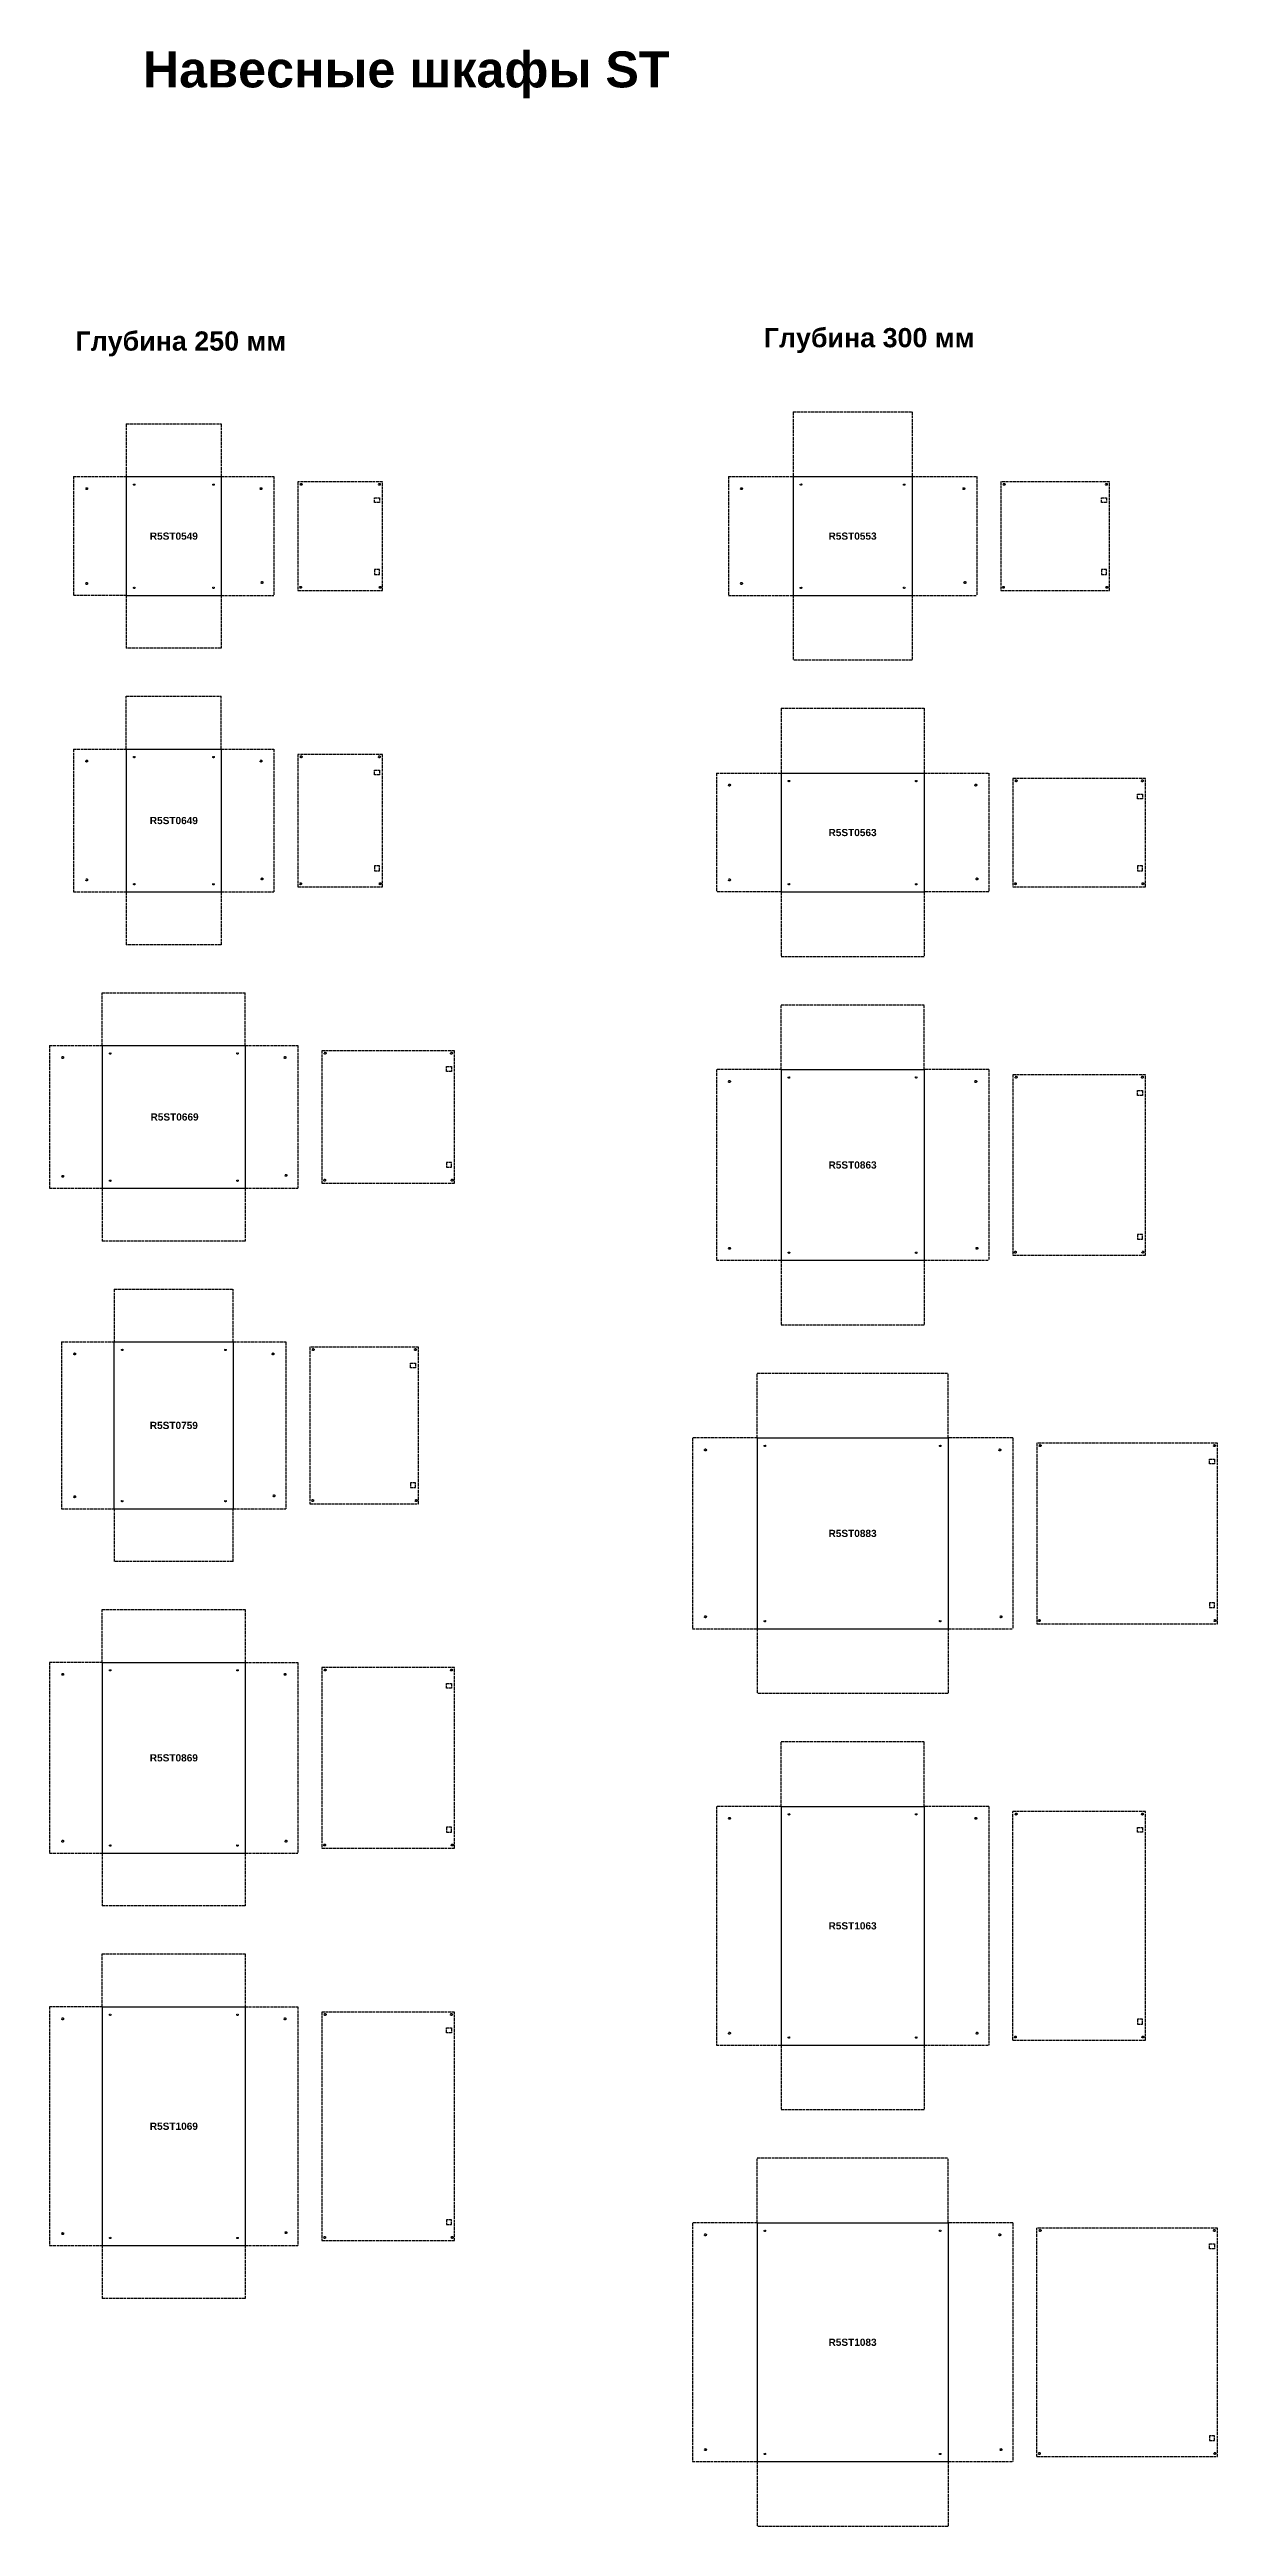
# Model space of a CAD drawing. Header units: millimetres. Extents: x 2534 to 15141, y 1284 to 16748.
# Drawn here: x 6996 to 11861, y 6429 to 16748 of the extents above; entities that cross this region are included whole.
import ezdxf

# ---------------------------------------------------------------- set-up
doc = ezdxf.new("R2010")
doc.units = ezdxf.units.MM
doc.linetypes.add('ACAD_ISO02W100', pattern=[15, 12, -3])
doc.styles.get("Standard").update_dxf_attribs({"font": 'arial.ttf'})

msp = doc.modelspace()

# ---------------------------------------------------------------- texts
at = {"attachment_point": 5}
for s, width, insert, char_height in [('{\\fArial|b1|i0|c204|p34;Навесные шкафы ST}', 3663.82, (8482, 16643), 150), ('{\\fArial|b1|i0|c204|p34;Глубина 300 мм}', 889.28, (10410, 15536), 80), ('{\\fArial|b1|i0|c204|p34;Глубина 250 мм}', 889.28, (7543, 15522), 80)]:
    msp.add_mtext_dynamic_manual_height_columns(s, width=width, gutter_width=12.5, heights=[0], dxfattribs=dict(at, insert=insert, char_height=char_height))
at = {"linetype": 'ACAD_ISO02W100', "char_height": 30, "attachment_point": 5}
for s, insert in [('{\\f@Arial Unicode MS|b1|i0|c204|p34;R5ST0549}', (7514, 14721)), ('{\\f@Arial Unicode MS|b1|i0|c204|p34;R5ST0553}', (10341, 14721)), ('{\\f@Arial Unicode MS|b1|i0|c204|p34;R5ST0649}', (7514, 13536)), ('{\\f@Arial Unicode MS|b1|i0|c204|p34;R5ST0563}', (10341, 13486)), ('{\\f@Arial Unicode MS|b1|i0|c204|p34;R5ST0669}', (7517, 12301)), ('{\\f@Arial Unicode MS|b1|i0|c204|p34;R5ST0863}', (10341, 12101)), ('{\\f@Arial Unicode MS|b1|i0|c204|p34;R5ST0759}', (7514, 11016)), ('{\\f@Arial Unicode MS|b1|i0|c204|p34;R5ST0883}', (10341, 10566)), ('{\\f@Arial Unicode MS|b1|i0|c204|p34;R5ST0869}', (7514, 9631)), ('{\\f@Arial Unicode MS|b1|i0|c204|p34;R5ST1063}', (10341, 8931)), ('{\\f@Arial Unicode MS|b1|i0|c204|p34;R5ST1069}', (7514, 8096)), ('{\\f@Arial Unicode MS|b1|i0|c204|p34;R5ST1083}', (10341, 7196))]:
    msp.add_mtext_dynamic_manual_height_columns(s, width=205.92, gutter_width=12.5, heights=[0], dxfattribs=dict(at, insert=insert))

# ---------------------------------------------------------------- blocks, each defined once
blk = doc.blocks.new('A$C11C00261')
at = {"linetype": 'ACAD_ISO02W100', "lineweight": 30}
for p, q in [((0, 20), (20, 20)), ((0, 0), (0, 20)), ((20, 0), (0, 0)), ((20, 20), (20, 0))]:
    blk.add_line(p, q, dxfattribs=at)

# ---------------------------------------------------------------- linework, layer by layer
at = {"linetype": 'ACAD_ISO02W100', "lineweight": 30}
for p, q in [((7316, 15189), (7316, 14969)), ((7316, 15189), (7711, 15189)), ((7711, 15189), (7711, 14969)), ((10094, 15239), (10589, 15239)), ((10094, 15239), (10094, 14969)), ((10589, 15239), (10589, 14969)), ((7096, 14969), (7096, 14474)), ((7096, 14969), (7316, 14969)), ((7711, 14969), (7931, 14969)), ((7931, 14969), (7931, 14474)), ((9824, 14969), (9824, 14474)), ((9824, 14969), (10094, 14969)), ((10589, 14969), (10859, 14969)), ((10859, 14969), (10859, 14474)), ((8383, 14947), (8031, 14947)), ((8031, 14947), (8031, 14495)), ((8383, 14495), (8383, 14947)), ((11411, 14947), (10959, 14947)), ((10959, 14947), (10959, 14495)), ((11411, 14495), (11411, 14947)), ((7316, 14474), (7096, 14474)), ((7316, 14474), (7316, 14254)), ((7711, 14474), (7711, 14254)), ((7711, 14474), (7931, 14474)), ((8031, 14495), (8383, 14495)), ((9824, 14474), (10094, 14474)), ((10094, 14474), (10094, 14204)), ((10589, 14474), (10589, 14204)), ((10589, 14474), (10859, 14474)), ((10959, 14495), (11411, 14495)), ((7711, 14254), (7316, 14254)), ((10589, 14204), (10094, 14204)), ((7316, 14054), (7711, 14054)), ((7316, 13834), (7316, 14054)), ((7711, 13834), (7711, 14054)), ((10044, 14004), (10044, 13734)), ((10044, 14004), (10639, 14004)), ((10639, 14004), (10639, 13734)), ((7096, 13834), (7096, 13239)), ((7096, 13834), (7316, 13834)), ((7711, 13834), (7931, 13834)), ((7931, 13834), (7931, 13239)), ((8383, 13812), (8031, 13812)), ((8031, 13812), (8031, 13260)), ((8383, 13260), (8383, 13812)), ((9774, 13734), (9774, 13239)), ((9774, 13734), (10044, 13734)), ((10639, 13734), (10909, 13734)), ((10909, 13734), (10909, 13239)), ((11561, 13712), (11009, 13712)), ((11009, 13712), (11009, 13260)), ((11561, 13260), (11561, 13712)), ((7096, 13239), (7316, 13239)), ((7316, 13239), (7316, 13019)), ((7711, 13239), (7931, 13239)), ((7711, 13239), (7711, 13019)), ((8031, 13260), (8383, 13260)), ((10044, 13239), (9774, 13239)), ((10044, 13239), (10044, 12969)), ((10639, 13239), (10639, 12969)), ((10909, 13239), (10639, 13239)), ((11009, 13260), (11561, 13260)), ((7711, 13019), (7316, 13019)), ((10639, 12969), (10044, 12969)), ((7216, 12819), (7811, 12819)), ((7216, 12599), (7216, 12819)), ((7811, 12599), (7811, 12819)), ((10044, 12769), (10639, 12769)), ((10044, 12499), (10044, 12769)), ((10639, 12499), (10639, 12769)), ((6996, 12599), (6996, 12004)), ((6996, 12599), (7216, 12599)), ((7811, 12599), (8031, 12599)), ((8031, 12599), (8031, 12004)), ((8683, 12577), (8131, 12577)), ((8131, 12577), (8131, 12025)), ((8683, 12025), (8683, 12577)), ((9774, 12499), (9774, 11704)), ((10044, 12499), (9774, 12499)), ((10909, 12499), (10639, 12499)), ((10909, 12499), (10909, 11704)), ((11561, 12477), (11009, 12477)), ((11009, 12477), (11009, 11725)), ((11561, 11725), (11561, 12477)), ((6996, 12004), (7216, 12004)), ((7216, 12004), (7216, 11784)), ((7811, 12004), (8031, 12004)), ((7811, 12004), (7811, 11784)), ((8131, 12025), (8683, 12025)), ((7811, 11784), (7216, 11784)), ((9774, 11704), (10044, 11704)), ((10044, 11704), (10044, 11434)), ((10639, 11704), (10909, 11704)), ((10639, 11704), (10639, 11434)), ((11009, 11725), (11561, 11725)), ((7266, 11584), (7266, 11364)), ((7266, 11584), (7761, 11584)), ((7761, 11364), (7761, 11584)), ((7046, 11364), (7046, 10669)), ((7046, 11364), (7266, 11364)), ((7761, 11364), (7981, 11364)), ((7981, 11364), (7981, 10669)), ((10639, 11434), (10044, 11434)), ((8533, 11342), (8081, 11342)), ((8081, 11342), (8081, 10690)), ((8533, 10690), (8533, 11342)), ((9944, 11234), (10739, 11234)), ((9944, 10964), (9944, 11234)), ((10739, 10964), (10739, 11234)), ((9674, 10964), (9674, 10169)), ((9944, 10964), (9674, 10964)), ((11009, 10964), (10739, 10964)), ((11009, 10964), (11009, 10169)), ((11861, 10942), (11109, 10942)), ((11109, 10942), (11109, 10190)), ((11861, 10190), (11861, 10942)), ((7046, 10669), (7266, 10669)), ((7266, 10669), (7266, 10449)), ((7761, 10449), (7761, 10669)), ((7761, 10669), (7981, 10669)), ((8081, 10690), (8533, 10690)), ((7761, 10449), (7266, 10449)), ((7216, 10249), (7811, 10249)), ((7216, 10029), (7216, 10249)), ((7811, 10249), (7811, 10029)), ((9674, 10169), (9944, 10169)), ((9944, 10169), (9944, 9899)), ((10739, 10169), (11009, 10169)), ((10739, 10169), (10739, 9899)), ((11109, 10190), (11861, 10190)), ((6996, 10029), (6996, 9234)), ((7216, 10029), (6996, 10029)), ((7811, 10029), (8031, 10029)), ((8031, 10029), (8031, 9234)), ((8683, 10007), (8131, 10007)), ((8131, 10007), (8131, 9255)), ((8683, 9255), (8683, 10007)), ((10739, 9899), (9944, 9899)), ((10044, 9699), (10639, 9699)), ((10044, 9429), (10044, 9699)), ((10639, 9429), (10639, 9699)), ((9774, 9429), (9774, 8434)), ((10044, 9429), (9774, 9429)), ((10909, 9429), (10639, 9429)), ((10909, 9429), (10909, 8434)), ((11561, 9407), (11009, 9407)), ((11009, 8455), (11009, 9407)), ((11561, 8455), (11561, 9407)), ((6996, 9234), (7216, 9234)), ((7216, 9234), (7216, 9014)), ((7811, 9234), (8031, 9234)), ((7811, 9234), (7811, 9014)), ((8131, 9255), (8683, 9255)), ((7811, 9014), (7216, 9014)), ((7216, 8814), (7811, 8814)), ((7216, 8594), (7216, 8814)), ((7811, 8814), (7811, 8594)), ((6996, 8594), (6996, 7599)), ((7216, 8594), (6996, 8594)), ((7811, 8594), (8031, 8594)), ((8031, 8594), (8031, 7599)), ((8683, 8572), (8131, 8572)), ((8131, 8572), (8131, 7620)), ((8683, 7620), (8683, 8572)), ((9774, 8434), (10044, 8434)), ((10044, 8434), (10044, 8164)), ((10639, 8434), (10909, 8434)), ((10639, 8434), (10639, 8164)), ((11009, 8455), (11561, 8455)), ((10639, 8164), (10044, 8164)), ((9944, 7964), (10739, 7964)), ((9944, 7694), (9944, 7964)), ((10739, 7694), (10739, 7964)), ((9674, 7694), (9674, 6699)), ((9944, 7694), (9674, 7694)), ((11009, 7694), (10739, 7694)), ((11009, 7694), (11009, 6699)), ((11861, 7672), (11109, 7672)), ((11109, 6720), (11109, 7672)), ((11861, 6720), (11861, 7672)), ((6996, 7599), (7216, 7599)), ((7216, 7599), (7216, 7379)), ((7811, 7599), (8031, 7599)), ((7811, 7599), (7811, 7379)), ((8131, 7620), (8683, 7620)), ((7811, 7379), (7216, 7379)), ((11109, 6720), (11861, 6720)), ((9674, 6699), (9944, 6699)), ((9944, 6699), (9944, 6429)), ((10739, 6699), (11009, 6699)), ((10739, 6699), (10739, 6429)), ((10739, 6429), (9944, 6429))]:
    msp.add_line(p, q, dxfattribs=at)
at = {"lineweight": 30}
for p, q in [((7316, 14969), (7711, 14969)), ((7316, 14969), (7316, 14474)), ((7711, 14969), (7711, 14474)), ((10094, 14969), (10589, 14969)), ((10094, 14969), (10094, 14474)), ((10589, 14969), (10589, 14474)), ((7316, 14474), (7711, 14474)), ((10094, 14474), (10589, 14474)), ((7316, 13834), (7711, 13834)), ((7316, 13834), (7316, 13239)), ((7711, 13834), (7711, 13239)), ((10044, 13734), (10639, 13734)), ((10044, 13734), (10044, 13239)), ((10639, 13734), (10639, 13239)), ((7316, 13239), (7711, 13239)), ((10044, 13239), (10639, 13239)), ((7216, 12599), (7811, 12599)), ((7216, 12599), (7216, 12004)), ((7811, 12599), (7811, 12004)), ((10044, 12499), (10639, 12499)), ((10044, 12499), (10044, 11704)), ((10639, 12499), (10639, 11704)), ((7216, 12004), (7811, 12004)), ((10044, 11704), (10639, 11704)), ((7266, 11364), (7761, 11364)), ((7266, 10669), (7266, 11364)), ((7761, 11364), (7761, 10669)), ((9944, 10964), (10739, 10964)), ((9944, 10964), (9944, 10169)), ((10739, 10964), (10739, 10169)), ((7266, 10669), (7761, 10669)), ((9944, 10169), (10739, 10169)), ((7216, 10029), (7811, 10029)), ((7216, 10029), (7216, 9234)), ((7811, 10029), (7811, 9234)), ((10044, 9429), (10639, 9429)), ((10044, 9429), (10044, 8434)), ((10639, 9429), (10639, 8434)), ((7216, 9234), (7811, 9234)), ((7216, 8594), (7811, 8594)), ((7216, 8594), (7216, 7599)), ((7811, 8594), (7811, 7599)), ((10044, 8434), (10639, 8434)), ((9944, 7694), (10739, 7694)), ((9944, 7694), (9944, 6699)), ((10739, 7694), (10739, 6699)), ((7216, 7599), (7811, 7599)), ((9944, 6699), (10739, 6699))]:
    msp.add_line(p, q, dxfattribs=at)
at = {"linetype": 'ACAD_ISO02W100', "lineweight": 30}
for centre, radius in [((7151, 14919), 4), ((7349, 14936), 3), ((7679, 14936), 3), ((7877, 14919), 4), ((8044, 14937), 4), ((8370, 14937), 4), ((9878, 14919), 4), ((10126, 14936), 3), ((10556, 14936), 3), ((10804, 14919), 4), ((10972, 14937), 4), ((11398, 14937), 4), ((7151, 14524), 4), ((7349, 14506), 3), ((7679, 14506), 3), ((7881, 14528), 4), ((8042, 14508), 4), ((8373, 14508), 4), ((9878, 14524), 4), ((10126, 14506), 3), ((10556, 14506), 3), ((10809, 14528), 4), ((10969, 14508), 4), ((11400, 14508), 4), ((7151, 13784), 4), ((7349, 13801), 3), ((7679, 13801), 3), ((7877, 13784), 4), ((8044, 13802), 4), ((8370, 13802), 4), ((9828, 13684), 4), ((10076, 13701), 3), ((10606, 13701), 3), ((10854, 13684), 4), ((11022, 13702), 4), ((11548, 13702), 4), ((7151, 13289), 4), ((7349, 13271), 3), ((7679, 13271), 3), ((7881, 13293), 4), ((8042, 13273), 4), ((8373, 13273), 4), ((9828, 13289), 4), ((10076, 13271), 3), ((10606, 13271), 3), ((10859, 13293), 4), ((11019, 13273), 4), ((11550, 13273), 4), ((7051, 12549), 4), ((7249, 12566), 3), ((7779, 12566), 3), ((7977, 12549), 4), ((8144, 12567), 4), ((8670, 12567), 4), ((9828, 12449), 4), ((10076, 12466), 3), ((10606, 12466), 3), ((10854, 12449), 4), ((11022, 12467), 4), ((11548, 12467), 4), ((7051, 12054), 4), ((7249, 12036), 3), ((7779, 12036), 3), ((7981, 12058), 4), ((8142, 12038), 4), ((8673, 12038), 4), ((9828, 11754), 4), ((10076, 11736), 3), ((10606, 11736), 3), ((10859, 11754), 4), ((11019, 11738), 4), ((11550, 11738), 4), ((7101, 11314), 4), ((7299, 11331), 3), ((7729, 11331), 3), ((7927, 11314), 4), ((8094, 11332), 4), ((8520, 11332), 4), ((9728, 10914), 4), ((9976, 10931), 3), ((10706, 10931), 3), ((10954, 10914), 4), ((11122, 10932), 4), ((11848, 10932), 4), ((7101, 10719), 4), ((7299, 10701), 3), ((7729, 10701), 3), ((7931, 10723), 4), ((8092, 10703), 4), ((8523, 10703), 4), ((9728, 10219), 4), ((10959, 10219), 4), ((9976, 10201), 3), ((10706, 10201), 3), ((11119, 10203), 4), ((11850, 10203), 4), ((7051, 9979), 4), ((7249, 9996), 3), ((7779, 9996), 3), ((7977, 9979), 4), ((8144, 9997), 4), ((8670, 9997), 4), ((10076, 9396), 3), ((10606, 9396), 3), ((11022, 9397), 4), ((11548, 9397), 4), ((7051, 9284), 4), ((7981, 9284), 4), ((9828, 9379), 4), ((10854, 9379), 4), ((7249, 9266), 3), ((7779, 9266), 3), ((8142, 9268), 4), ((8673, 9268), 4), ((8144, 8562), 4), ((8670, 8562), 4), ((7051, 8544), 4), ((7249, 8561), 3), ((7779, 8561), 3), ((7977, 8544), 4), ((9828, 8484), 4), ((10076, 8466), 3), ((10606, 8466), 3), ((10859, 8484), 4), ((11019, 8468), 4), ((11550, 8468), 4), ((7051, 7649), 4), ((7981, 7653), 4), ((8142, 7633), 4), ((8673, 7633), 4), ((9728, 7644), 4), ((9976, 7661), 3), ((10706, 7661), 3), ((10954, 7644), 4), ((11122, 7662), 4), ((11848, 7662), 4), ((7249, 7631), 3), ((7779, 7631), 3), ((9728, 6749), 4), ((9976, 6731), 3), ((10706, 6731), 3), ((10959, 6749), 4), ((11119, 6733), 4), ((11850, 6733), 4)]:
    msp.add_circle(centre, radius, dxfattribs=at)

# ---------------------------------------------------------------- block references
for p in [(8350, 14861), (11378, 14861), (8350, 13726), (11528, 13626), (8650, 12491), (11528, 12391), (8500, 11256), (11828, 10856), (8650, 9921), (11528, 9321), (8650, 8486), (11828, 7586)]:
    msp.add_blockref('A$C11C00261', p, dxfattribs=at)
at = {"linetype": 'ACAD_ISO02W100', "lineweight": 30, "xscale": -1, "rotation": 180}
for p in [(8350, 14582), (11378, 14582), (8350, 13347), (11528, 13347), (8650, 12112), (11528, 11812), (8500, 10777), (11828, 10277), (8650, 9342), (11528, 8542), (8650, 7707), (11828, 6807)]:
    msp.add_blockref('A$C11C00261', p, dxfattribs=at)

msp.set_redraw_order([(e.dxf.handle, doc.entitydb.next_handle()) for e in msp.query("TEXT MTEXT ATTDEF DIMENSION ARC_DIMENSION")])  # texts and dimensions are drawn at this point

doc.saveas('drawing.dxf')
